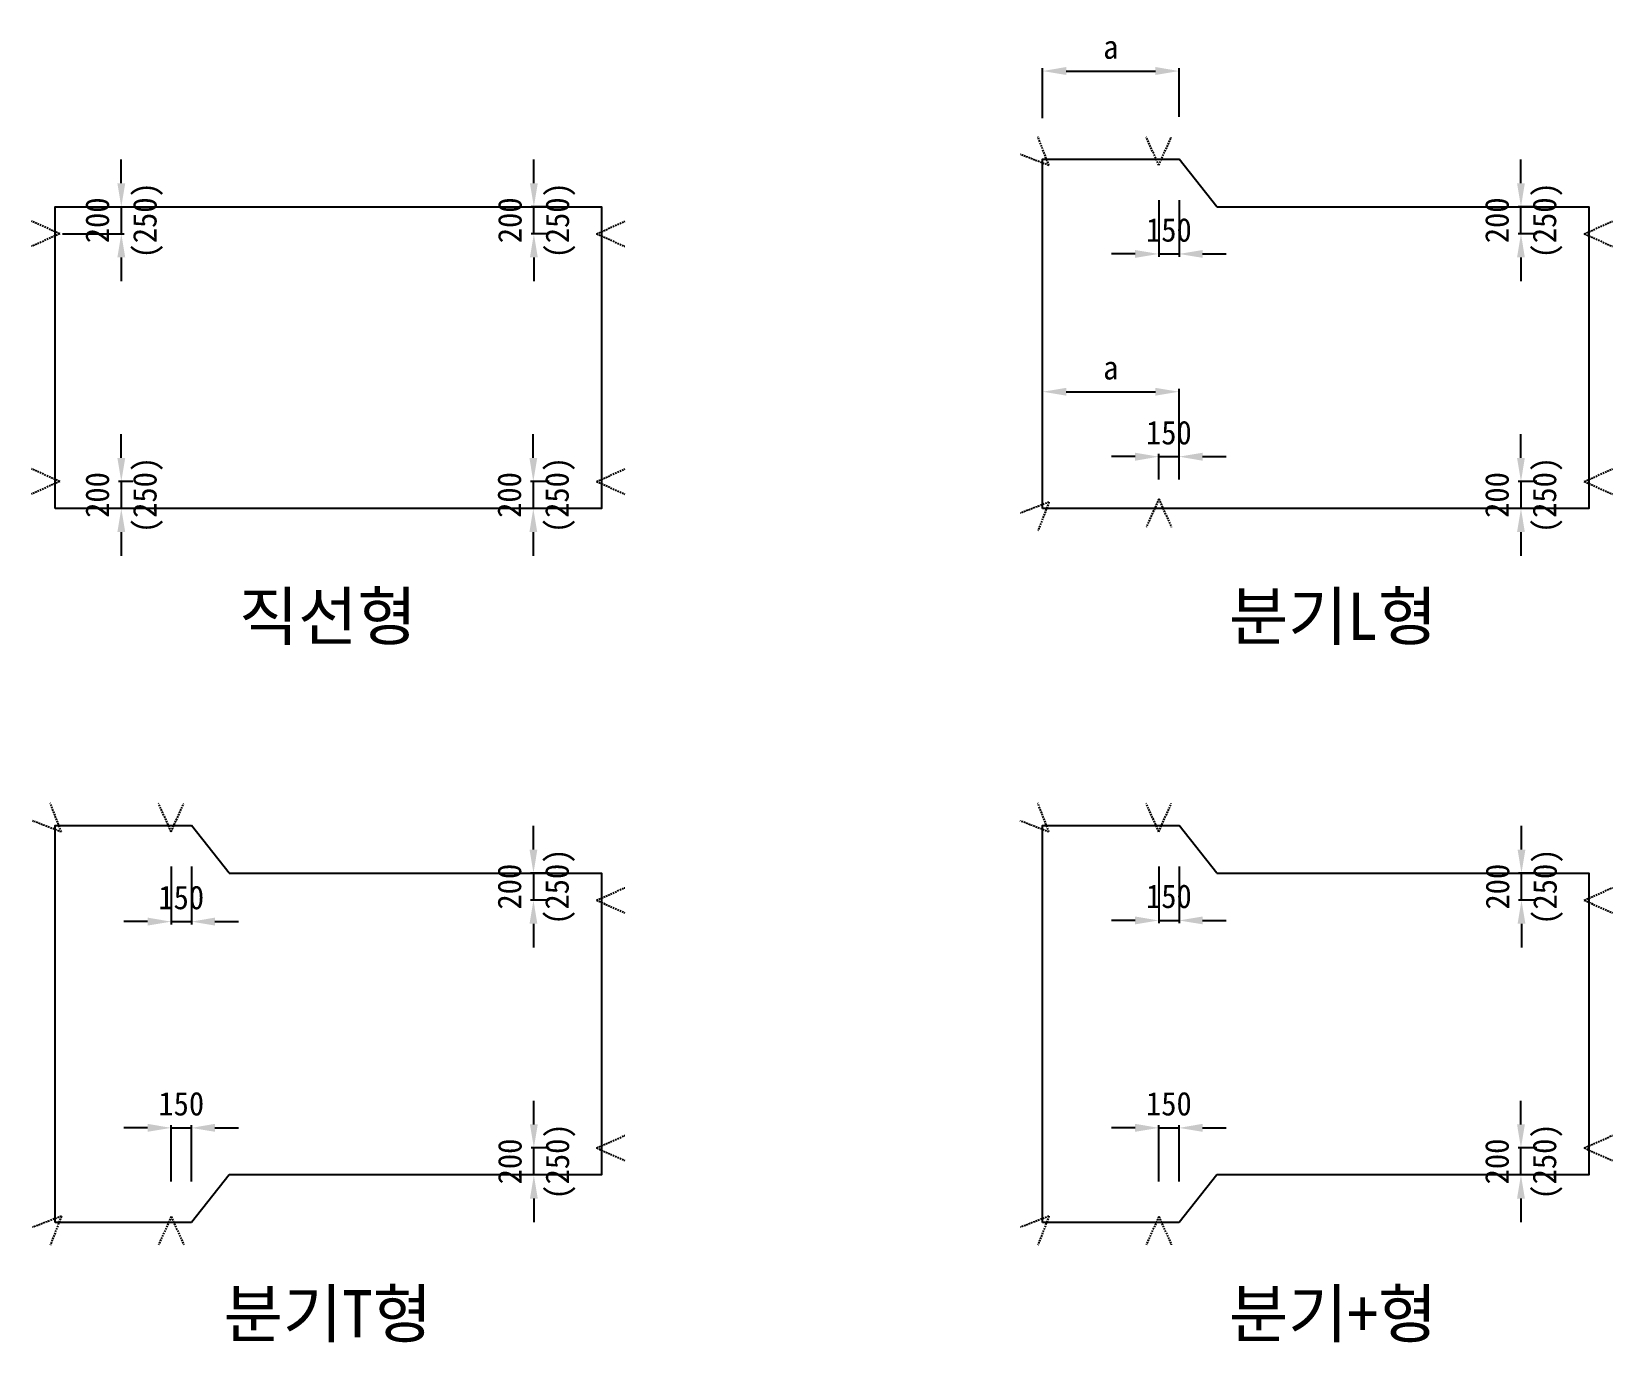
# Model space of a CAD drawing. Header units: millimetres. Extents: x -354 to 24098, y -15246 to 222.
# Drawn here: x 12389 to 24098, y -15246 to -5535 of the extents above; entities that cross this region are included whole.
import ezdxf
from ezdxf.enums import TextEntityAlignment as Align

# ---------------------------------------------------------------- set-up
doc = ezdxf.new("R2010")
doc.units = ezdxf.units.MM
doc.header["$LTSCALE"] = 100
doc.linetypes.add('HIDDEN2', pattern=[0.1875, 0.125, -0.0625])
for name, color, linetype in [('TN-DIMS', 1, 'Continuous'), ('TN-STEL', 4, 'Continuous'), ('TN-TEX1', 6, 'Continuous')]:
    doc.layers.add(name, color=color, linetype=linetype)
doc.styles.add('D', font='GulimChe.ttf')
doc.dimstyles.new('D', dxfattribs={"dimtxt": 2.5, "dimasz": 2.5, "dimexe": 1.25, "dimexo": 2, "dimgap": 1, "dimtad": 1, "dimdec": 0, "dimtxsty": 'D', "dimcen": 2.5, "dimclrd": 1, "dimclre": 1, "dimclrt": 7, "dimadec": 0, "dimazin": 0, "dimtfac": 1, "dimtdec": 0, "dimtmove": 0, "dimatfit": 3, "dimfxl": 0, "dimarcsym": 0})

msp = doc.modelspace()

# ---------------------------------------------------------------- texts
at = {"layer": 'TN-TEX1', "style": 'D'}
for s, p in [('직선형', (14582.71, -10041.37)), ('분기L형', (22029.13, -10041.37)), ('분기T형', (14582.71, -15209)), ('분기+형', (22029.13, -15209))]:
    msp.add_text(s, height=350, dxfattribs=at).set_placement(p, align=Align.CENTER)

# ---------------------------------------------------------------- blocks, each defined once
blk = doc.blocks.new('*D51')
at = {"layer": 'DEFPOINTS', "color": 0}
for p in [(12562, -6833), (12597, -7033), (13053, -7033)]:
    blk.add_point(p, dxfattribs=at)
at = {"layer": 'TN-DIMS', "color": 1, "lineweight": -2}
for p, q in [((13053, -6658), (13053, -6483)), ((12583, -6833), (13074, -6833)), ((13053, -6833), (13053, -7033)), ((12618, -7033), (13074, -7033)), ((13053, -7208), (13053, -7383))]:
    blk.add_line(p, q, dxfattribs=at)
at = {"layer": 'TN-DIMS', "color": 1}
for points in [[(13024, -6658), (13082, -6658), (13053, -6833)], [(13024, -7208), (13082, -7208), (13053, -7033)]]:
    blk.add_solid(points, dxfattribs=at)
at = {"layer": 'TN-DIMS', "color": 3, "char_height": 175, "attachment_point": 5, "rotation": 90, "style": 'D'}
for s, insert in [('200', (12876, -6933)), ('(250)', (13250, -6933))]:
    blk.add_mtext(s, dxfattribs=dict(at, insert=insert))
blk = doc.blocks.new('*D58')
at = {"layer": 'DEFPOINTS', "color": 0}
for p in [(13159, -8868), (13053, -9068), (13159, -9068)]:
    blk.add_point(p, dxfattribs=at)
at = {"layer": 'TN-DIMS', "color": 1, "lineweight": -2}
for p, q in [((13053, -8693), (13053, -8518)), ((13138, -8868), (13032, -8868)), ((13053, -8868), (13053, -9068)), ((13138, -9068), (13032, -9068)), ((13053, -9243), (13053, -9418))]:
    blk.add_line(p, q, dxfattribs=at)
at = {"layer": 'TN-DIMS', "color": 1}
for points in [[(13024, -8693), (13082, -8693), (13053, -8868)], [(13024, -9243), (13082, -9243), (13053, -9068)]]:
    blk.add_solid(points, dxfattribs=at)
at = {"layer": 'TN-DIMS', "color": 3, "char_height": 175, "attachment_point": 5, "rotation": 90, "style": 'D'}
for s, insert in [('(250)', (13250, -8968)), ('200', (12876, -8968))]:
    blk.add_mtext(s, dxfattribs=dict(at, insert=insert))
blk = doc.blocks.new('*D59')
at = {"layer": 'DEFPOINTS', "color": 0}
for p in [(16243, -8868), (16105, -9068), (16243, -9068)]:
    blk.add_point(p, dxfattribs=at)
at = {"layer": 'TN-DIMS', "color": 1, "lineweight": -2}
for p, q in [((16105, -8693), (16105, -8518)), ((16222, -8868), (16084, -8868)), ((16105, -8868), (16105, -9068)), ((16222, -9068), (16084, -9068)), ((16105, -9243), (16105, -9418))]:
    blk.add_line(p, q, dxfattribs=at)
at = {"layer": 'TN-DIMS', "color": 1}
for points in [[(16076, -8693), (16134, -8693), (16105, -8868)], [(16076, -9243), (16134, -9243), (16105, -9068)]]:
    blk.add_solid(points, dxfattribs=at)
at = {"layer": 'TN-DIMS', "color": 3, "char_height": 175, "attachment_point": 5, "rotation": 90, "style": 'D'}
for s, insert in [('(250)', (16303, -8968)), ('200', (15928, -8968))]:
    blk.add_mtext(s, dxfattribs=dict(at, insert=insert))
blk = doc.blocks.new('*D60')
at = {"layer": 'DEFPOINTS', "color": 0}
for p in [(16109, -6833), (16243, -6833), (16243, -7033)]:
    blk.add_point(p, dxfattribs=at)
at = {"layer": 'TN-DIMS', "color": 1, "lineweight": -2}
for p, q in [((16109, -6658), (16109, -6483)), ((16222, -6833), (16088, -6833)), ((16109, -7033), (16109, -6833)), ((16222, -7033), (16088, -7033)), ((16109, -7208), (16109, -7383))]:
    blk.add_line(p, q, dxfattribs=at)
at = {"layer": 'TN-DIMS', "color": 1}
for points in [[(16080, -6658), (16138, -6658), (16109, -6833)], [(16080, -7208), (16138, -7208), (16109, -7033)]]:
    blk.add_solid(points, dxfattribs=at)
at = {"layer": 'TN-DIMS', "color": 3, "char_height": 175, "attachment_point": 5, "rotation": 90, "style": 'D'}
for s, insert in [('200', (15932, -6933)), ('(250)', (16306, -6933))]:
    blk.add_mtext(s, dxfattribs=dict(at, insert=insert))
blk = doc.blocks.new('*D61')
at = {"layer": 'DEFPOINTS', "color": 0}
for p in [(13422, -11700), (13572, -11700), (13572, -12129)]:
    blk.add_point(p, dxfattribs=at)
at = {"layer": 'TN-DIMS', "color": 1, "lineweight": -2}
for p, q in [((13422, -11721), (13422, -12150)), ((13572, -11721), (13572, -12150)), ((13247, -12129), (13072, -12129)), ((13422, -12129), (13572, -12129)), ((13747, -12129), (13922, -12129))]:
    blk.add_line(p, q, dxfattribs=at)
at = {"layer": 'TN-DIMS', "color": 1}
for points in [[(13247, -12099), (13247, -12158), (13422, -12129)], [(13747, -12099), (13747, -12158), (13572, -12129)]]:
    blk.add_solid(points, dxfattribs=at)
at = {"layer": 'TN-DIMS', "color": 3, "insert": (13497, -11951), "char_height": 175, "attachment_point": 5, "style": 'D'}
blk.add_mtext('150', dxfattribs=at)
blk = doc.blocks.new('*D62')
at = {"layer": 'DEFPOINTS', "color": 0}
for p in [(13572, -13657), (13422, -14076), (13572, -14076)]:
    blk.add_point(p, dxfattribs=at)
at = {"layer": 'TN-DIMS', "color": 1, "lineweight": -2}
for p, q in [((13247, -13657), (13072, -13657)), ((13422, -14055), (13422, -13636)), ((13422, -13657), (13572, -13657)), ((13572, -14055), (13572, -13636)), ((13747, -13657), (13922, -13657))]:
    blk.add_line(p, q, dxfattribs=at)
at = {"layer": 'TN-DIMS', "color": 1}
for points in [[(13247, -13627), (13247, -13686), (13422, -13657)], [(13747, -13627), (13747, -13686), (13572, -13657)]]:
    blk.add_solid(points, dxfattribs=at)
at = {"layer": 'TN-DIMS', "color": 3, "insert": (13497, -13479), "char_height": 175, "attachment_point": 5, "style": 'D'}
blk.add_mtext('150', dxfattribs=at)
blk = doc.blocks.new('*D63')
at = {"layer": 'DEFPOINTS', "color": 0}
for p in [(16109, -13806), (16243, -13806), (16244, -14006)]:
    blk.add_point(p, dxfattribs=at)
at = {"layer": 'TN-DIMS', "color": 1, "lineweight": -2}
for p, q in [((16109, -13631), (16109, -13456)), ((16222, -13806), (16088, -13806)), ((16109, -14006), (16109, -13806)), ((16223, -14006), (16088, -14006)), ((16109, -14181), (16109, -14356))]:
    blk.add_line(p, q, dxfattribs=at)
at = {"layer": 'TN-DIMS', "color": 1}
for points in [[(16080, -13631), (16138, -13631), (16109, -13806)], [(16080, -14181), (16138, -14181), (16109, -14006)]]:
    blk.add_solid(points, dxfattribs=at)
at = {"layer": 'TN-DIMS', "color": 3, "char_height": 175, "attachment_point": 5, "rotation": 90, "style": 'D'}
for s, insert in [('(250)', (16306, -13906)), ('200', (15932, -13906))]:
    blk.add_mtext(s, dxfattribs=dict(at, insert=insert))
blk = doc.blocks.new('*D64')
at = {"layer": 'DEFPOINTS', "color": 0}
for p in [(16244, -11770), (16106, -11970), (16244, -11970)]:
    blk.add_point(p, dxfattribs=at)
at = {"layer": 'TN-DIMS', "color": 1, "lineweight": -2}
for p, q in [((16106, -11595), (16106, -11420)), ((16223, -11770), (16085, -11770)), ((16106, -11770), (16106, -11970)), ((16223, -11970), (16085, -11970)), ((16106, -12145), (16106, -12320))]:
    blk.add_line(p, q, dxfattribs=at)
at = {"layer": 'TN-DIMS', "color": 1}
for points in [[(16077, -11595), (16135, -11595), (16106, -11770)], [(16077, -12145), (16135, -12145), (16106, -11970)]]:
    blk.add_solid(points, dxfattribs=at)
at = {"layer": 'TN-DIMS', "color": 3, "char_height": 175, "attachment_point": 5, "rotation": 90, "style": 'D'}
for s, insert in [('(250)', (16303, -11870)), ('200', (15929, -11870))]:
    blk.add_mtext(s, dxfattribs=dict(at, insert=insert))
blk = doc.blocks.new('*D65')
at = {"layer": 'DEFPOINTS', "color": 0}
for p in [(20888, -5827), (19878, -6198), (20888, -6187)]:
    blk.add_point(p, dxfattribs=at)
at = {"layer": 'TN-DIMS', "color": 1, "lineweight": -2}
for p, q in [((19878, -6177), (19878, -5806)), ((20053, -5827), (20713, -5827)), ((20888, -6166), (20888, -5806))]:
    blk.add_line(p, q, dxfattribs=at)
at = {"layer": 'TN-DIMS', "color": 1}
for points in [[(20053, -5797), (20053, -5856), (19878, -5827)], [(20713, -5797), (20713, -5856), (20888, -5827)]]:
    blk.add_solid(points, dxfattribs=at)
at = {"layer": 'TN-DIMS', "color": 3, "insert": (20383, -5650), "char_height": 175, "attachment_point": 5, "style": 'D'}
blk.add_mtext('a', dxfattribs=at)
blk = doc.blocks.new('*D66')
at = {"layer": 'DEFPOINTS', "color": 0}
for p in [(20738, -6762), (20888, -6762), (20888, -7182)]:
    blk.add_point(p, dxfattribs=at)
at = {"layer": 'TN-DIMS', "color": 1, "lineweight": -2}
for p, q in [((20738, -6783), (20738, -7203)), ((20888, -6783), (20888, -7203)), ((20563, -7182), (20388, -7182)), ((20738, -7182), (20888, -7182)), ((21063, -7182), (21238, -7182))]:
    blk.add_line(p, q, dxfattribs=at)
at = {"layer": 'TN-DIMS', "color": 1}
for points in [[(20563, -7153), (20563, -7211), (20738, -7182)], [(21063, -7153), (21063, -7211), (20888, -7182)]]:
    blk.add_solid(points, dxfattribs=at)
at = {"layer": 'TN-DIMS', "color": 3, "insert": (20813, -7005), "char_height": 175, "attachment_point": 5, "style": 'D'}
blk.add_mtext('150', dxfattribs=at)
blk = doc.blocks.new('*D67')
at = {"layer": 'DEFPOINTS', "color": 0}
for p in [(20888, -8203), (19878, -8786), (20888, -8786)]:
    blk.add_point(p, dxfattribs=at)
at = {"layer": 'TN-DIMS', "color": 1, "lineweight": -2}
for p, q in [((19878, -8765), (19878, -8182)), ((20888, -8765), (20888, -8182)), ((20053, -8203), (20713, -8203))]:
    blk.add_line(p, q, dxfattribs=at)
at = {"layer": 'TN-DIMS', "color": 1}
for points in [[(20053, -8174), (20053, -8232), (19878, -8203)], [(20713, -8174), (20713, -8232), (20888, -8203)]]:
    blk.add_solid(points, dxfattribs=at)
at = {"layer": 'TN-DIMS', "color": 3, "insert": (20383, -8026), "char_height": 175, "attachment_point": 5, "style": 'D'}
blk.add_mtext('a', dxfattribs=at)
blk = doc.blocks.new('*D68')
at = {"layer": 'DEFPOINTS', "color": 0}
for p in [(20888, -8684), (20738, -8875), (20888, -8875)]:
    blk.add_point(p, dxfattribs=at)
at = {"layer": 'TN-DIMS', "color": 1, "lineweight": -2}
for p, q in [((20738, -8854), (20738, -8663)), ((20888, -8854), (20888, -8663)), ((20563, -8684), (20388, -8684)), ((20738, -8684), (20888, -8684)), ((21063, -8684), (21238, -8684))]:
    blk.add_line(p, q, dxfattribs=at)
at = {"layer": 'TN-DIMS', "color": 1}
for points in [[(20563, -8655), (20563, -8714), (20738, -8684)], [(21063, -8655), (21063, -8714), (20888, -8684)]]:
    blk.add_solid(points, dxfattribs=at)
at = {"layer": 'TN-DIMS', "color": 3, "insert": (20813, -8507), "char_height": 175, "attachment_point": 5, "style": 'D'}
blk.add_mtext('150', dxfattribs=at)
blk = doc.blocks.new('*D69')
at = {"layer": 'DEFPOINTS', "color": 0}
for p in [(23559, -8868), (23421, -9068), (23560, -9068)]:
    blk.add_point(p, dxfattribs=at)
at = {"layer": 'TN-DIMS', "color": 1, "lineweight": -2}
for p, q in [((23421, -8693), (23421, -8518)), ((23538, -8868), (23400, -8868)), ((23421, -8868), (23421, -9068)), ((23539, -9068), (23400, -9068)), ((23421, -9243), (23421, -9418))]:
    blk.add_line(p, q, dxfattribs=at)
at = {"layer": 'TN-DIMS', "color": 1}
for points in [[(23392, -8693), (23450, -8693), (23421, -8868)], [(23392, -9243), (23450, -9243), (23421, -9068)]]:
    blk.add_solid(points, dxfattribs=at)
at = {"layer": 'TN-DIMS', "color": 3, "char_height": 175, "attachment_point": 5, "rotation": 90, "style": 'D'}
for s, insert in [('(250)', (23618, -8968)), ('200', (23244, -8968))]:
    blk.add_mtext(s, dxfattribs=dict(at, insert=insert))
blk = doc.blocks.new('*D70')
at = {"layer": 'DEFPOINTS', "color": 0}
for p in [(23421, -6833), (23559, -6833), (23559, -7033)]:
    blk.add_point(p, dxfattribs=at)
at = {"layer": 'TN-DIMS', "color": 1, "lineweight": -2}
for p, q in [((23421, -6658), (23421, -6483)), ((23538, -6833), (23400, -6833)), ((23421, -7033), (23421, -6833)), ((23538, -7033), (23400, -7033)), ((23421, -7208), (23421, -7383))]:
    blk.add_line(p, q, dxfattribs=at)
at = {"layer": 'TN-DIMS', "color": 1}
for points in [[(23392, -6658), (23450, -6658), (23421, -6833)], [(23392, -7208), (23450, -7208), (23421, -7033)]]:
    blk.add_solid(points, dxfattribs=at)
at = {"layer": 'TN-DIMS', "color": 3, "char_height": 175, "attachment_point": 5, "rotation": 90, "style": 'D'}
for s, insert in [('200', (23244, -6933)), ('(250)', (23618, -6933))]:
    blk.add_mtext(s, dxfattribs=dict(at, insert=insert))
blk = doc.blocks.new('*D71')
at = {"layer": 'DEFPOINTS', "color": 0}
for p in [(20738, -11700), (20888, -11700), (20888, -12120)]:
    blk.add_point(p, dxfattribs=at)
at = {"layer": 'TN-DIMS', "color": 1, "lineweight": -2}
for p, q in [((20738, -11721), (20738, -12141)), ((20888, -11721), (20888, -12141)), ((20563, -12120), (20388, -12120)), ((20738, -12120), (20888, -12120)), ((21063, -12120), (21238, -12120))]:
    blk.add_line(p, q, dxfattribs=at)
at = {"layer": 'TN-DIMS', "color": 1}
for points in [[(20563, -12091), (20563, -12149), (20738, -12120)], [(21063, -12091), (21063, -12149), (20888, -12120)]]:
    blk.add_solid(points, dxfattribs=at)
at = {"layer": 'TN-DIMS', "color": 3, "insert": (20813, -11942), "char_height": 175, "attachment_point": 5, "style": 'D'}
blk.add_mtext('150', dxfattribs=at)
blk = doc.blocks.new('*D72')
at = {"layer": 'DEFPOINTS', "color": 0}
for p in [(20888, -13657), (20738, -14076), (20888, -14076)]:
    blk.add_point(p, dxfattribs=at)
at = {"layer": 'TN-DIMS', "color": 1, "lineweight": -2}
for p, q in [((20563, -13657), (20388, -13657)), ((20738, -14055), (20738, -13636)), ((20738, -13657), (20888, -13657)), ((20888, -14055), (20888, -13636)), ((21063, -13657), (21238, -13657))]:
    blk.add_line(p, q, dxfattribs=at)
at = {"layer": 'TN-DIMS', "color": 1}
for points in [[(20563, -13627), (20563, -13686), (20738, -13657)], [(21063, -13627), (21063, -13686), (20888, -13657)]]:
    blk.add_solid(points, dxfattribs=at)
at = {"layer": 'TN-DIMS', "color": 3, "insert": (20813, -13479), "char_height": 175, "attachment_point": 5, "style": 'D'}
blk.add_mtext('150', dxfattribs=at)
blk = doc.blocks.new('*D73')
at = {"layer": 'DEFPOINTS', "color": 0}
for p in [(23421, -13806), (23559, -13806), (23560, -14006)]:
    blk.add_point(p, dxfattribs=at)
at = {"layer": 'TN-DIMS', "color": 1, "lineweight": -2}
for p, q in [((23421, -13631), (23421, -13456)), ((23538, -13806), (23400, -13806)), ((23421, -14006), (23421, -13806)), ((23539, -14006), (23400, -14006)), ((23421, -14181), (23421, -14356))]:
    blk.add_line(p, q, dxfattribs=at)
at = {"layer": 'TN-DIMS', "color": 1}
for points in [[(23392, -13631), (23450, -13631), (23421, -13806)], [(23392, -14181), (23450, -14181), (23421, -14006)]]:
    blk.add_solid(points, dxfattribs=at)
at = {"layer": 'TN-DIMS', "color": 3, "char_height": 175, "attachment_point": 5, "rotation": 90, "style": 'D'}
for s, insert in [('(250)', (23618, -13906)), ('200', (23244, -13906))]:
    blk.add_mtext(s, dxfattribs=dict(at, insert=insert))
blk = doc.blocks.new('*D74')
at = {"layer": 'DEFPOINTS', "color": 0}
for p in [(23425, -11770), (23559, -11770), (23559, -11970)]:
    blk.add_point(p, dxfattribs=at)
at = {"layer": 'TN-DIMS', "color": 1, "lineweight": -2}
for p, q in [((23425, -11595), (23425, -11420)), ((23538, -11770), (23404, -11770)), ((23425, -11970), (23425, -11770)), ((23538, -11970), (23404, -11970)), ((23425, -12145), (23425, -12320))]:
    blk.add_line(p, q, dxfattribs=at)
at = {"layer": 'TN-DIMS', "color": 1}
for points in [[(23396, -11595), (23454, -11595), (23425, -11770)], [(23396, -12145), (23454, -12145), (23425, -11970)]]:
    blk.add_solid(points, dxfattribs=at)
at = {"layer": 'TN-DIMS', "color": 3, "char_height": 175, "attachment_point": 5, "rotation": 90, "style": 'D'}
for s, insert in [('(250)', (23622, -11870)), ('200', (23248, -11870))]:
    blk.add_mtext(s, dxfattribs=dict(at, insert=insert))

# ---------------------------------------------------------------- dimensions: what is measured, and where the dimension line sits
at = {"layer": 'TN-DIMS'}
for base, p1, p2, picture, middle in [((20888.05, -5826.62), (19877.87, -6198.14), (20888.05, -6186.59), '*D65', (20382.96, -5649.64)), ((20888.05, -8202.95), (19877.87, -8785.7), (20888.05, -8785.7), '*D67', (20382.96, -8025.97))]:
    dim = msp.add_linear_dim(base=base, p1=p1, p2=p2, text='a', dimstyle='D', override={"dimscale": 70, "dimexe": 0.3, "dimexo": 0.3, "dimgap": 1.25, "dimlunit": 6, "dimclrt": 3, "dimtix": 1, "dimtmove": 2}, dxfattribs=at)
    dim.commit()
    dim.dimension.update_dxf_attribs({"geometry": picture, "text_midpoint": middle})
for base, p1, p2, picture, middle in [((13052.67, -7032.77), (12561.94, -6832.77), (12597.43, -7032.77), '*D51', (13052.67, -6932.77)), ((16108.77, -6832.77), (16242.84, -7032.77), (16242.84, -6832.77), '*D60', (16108.77, -6932.77)), ((23420.97, -6832.77), (23558.77, -7032.77), (23558.77, -6832.77), '*D70', (23420.97, -6932.77)), ((13052.67, -9068.05), (13158.55, -8868.05), (13158.55, -9068.05), '*D58', (13052.67, -8968.05)), ((16105.04, -9068.05), (16242.84, -8868.05), (16242.84, -9068.05), '*D59', (16105.04, -8968.05)), ((23420.97, -9068.05), (23558.77, -8868.05), (23559.84, -9068.05), '*D69', (23420.97, -8968.05)), ((16106, -11970.47), (16243.92, -11770.47), (16243.92, -11970.47), '*D64', (16106, -11870.47)), ((23424.7, -11770.47), (23558.77, -11970.47), (23558.77, -11770.47), '*D74', (23424.7, -11870.47)), ((16108.77, -13805.76), (16243.92, -14005.76), (16242.84, -13805.76), '*D63', (16108.77, -13905.76)), ((23420.97, -13805.76), (23559.84, -14005.76), (23558.77, -13805.76), '*D73', (23420.97, -13905.76))]:
    dim = msp.add_linear_dim(base=base, p1=p1, p2=p2, angle=90, text='<>\\X(250)', dimstyle='D', override={"dimscale": 70, "dimexe": 0.3, "dimexo": 0.3, "dimgap": 1.25, "dimlunit": 6, "dimclrt": 3, "dimtix": 1, "dimtmove": 2}, dxfattribs=at)
    dim.commit()
    dim.dimension.update_dxf_attribs({"geometry": picture, "text_midpoint": middle})
for base, p1, p2, picture, middle in [((20888.05, -7182), (20738.36, -6762.18), (20888.05, -6762.18), '*D66', (20813.21, -7004.67)), ((20888.05, -8684.4), (20738.36, -8874.75), (20888.05, -8874.75), '*D68', (20813.21, -8507.07)), ((13572.13, -12128.53), (13422.44, -11699.89), (13572.13, -11699.89), '*D61', (13497.28, -11951.21)), ((20888.05, -12119.71), (20738.36, -11699.89), (20888.05, -11699.89), '*D71', (20813.21, -11942.38)), ((13572.13, -13656.52), (13422.44, -14076.35), (13572.13, -14076.35), '*D62', (13497.28, -13479.2)), ((20888.05, -13656.52), (20738.36, -14076.35), (20888.05, -14076.35), '*D72', (20813.21, -13479.2))]:
    dim = msp.add_linear_dim(base=base, p1=p1, p2=p2, dimstyle='D', override={"dimscale": 70, "dimexe": 0.3, "dimexo": 0.3, "dimgap": 1.25, "dimlunit": 6, "dimclrt": 3, "dimtix": 1, "dimtmove": 2}, dxfattribs=at)
    dim.commit()
    dim.dimension.update_dxf_attribs({"geometry": picture, "text_midpoint": middle})

# ---------------------------------------------------------------- linework, layer by layer
at = {"layer": 'TN-STEL', "linetype": 'HIDDEN2'}
for p, q in [((19924.93, -6526.88), (19842.84, -6313.59)), ((20738.36, -6524.73), (20645.59, -6315.87)), ((20738.36, -6524.73), (20831.14, -6315.87)), ((19924.93, -6526.88), (19711.63, -6444.8)), ((12597.43, -7032.77), (12388.57, -6939.99)), ((16573.49, -7032.77), (16782.35, -6939.99)), ((23889.42, -7032.77), (24098.28, -6939.99)), ((12597.43, -7032.77), (12388.57, -7125.54)), ((16573.49, -7032.77), (16782.35, -7125.54)), ((23889.42, -7032.77), (24098.28, -7125.54)), ((12597.43, -8868.05), (12388.57, -8775.27)), ((16573.49, -8868.05), (16782.35, -8775.27)), ((23889.42, -8868.05), (24098.28, -8775.27)), ((12597.43, -8868.05), (12388.57, -8960.83)), ((16573.49, -8868.05), (16782.35, -8960.83)), ((23889.42, -8868.05), (24098.28, -8960.83)), ((20738.36, -8997.47), (20645.59, -9206.33)), ((20738.36, -8997.47), (20831.14, -9206.33)), ((19924.93, -9020.99), (19711.63, -9103.08)), ((19924.93, -9020.99), (19842.84, -9234.29)), ((12609, -11464.59), (12526.91, -11251.3)), ((13422.44, -11462.44), (13329.66, -11253.57)), ((13422.44, -11462.44), (13515.21, -11253.57)), ((19924.93, -11464.59), (19842.84, -11251.3)), ((20738.36, -11462.44), (20645.59, -11253.57)), ((20738.36, -11462.44), (20831.14, -11253.57)), ((12609, -11464.59), (12395.71, -11382.51)), ((19924.93, -11464.59), (19711.63, -11382.51)), ((16573.49, -11970.47), (16782.35, -11877.69)), ((23889.42, -11970.47), (24098.28, -11877.69)), ((16573.49, -11970.47), (16782.35, -12063.25)), ((23889.42, -11970.47), (24098.28, -12063.25)), ((16573.49, -13805.76), (16782.35, -13712.98)), ((16573.49, -13805.76), (16782.35, -13898.54)), ((23889.42, -13805.76), (24098.28, -13712.98)), ((23889.42, -13805.76), (24098.28, -13898.54)), ((12609, -14311.64), (12395.71, -14393.72)), ((12609, -14311.64), (12526.91, -14524.93)), ((13422.44, -14313.8), (13329.66, -14522.66)), ((13422.44, -14313.8), (13515.21, -14522.66)), ((19924.93, -14311.64), (19711.63, -14393.72)), ((19924.93, -14311.64), (19842.84, -14524.93)), ((20738.36, -14313.8), (20645.59, -14522.66)), ((20738.36, -14313.8), (20831.14, -14522.66))]:
    msp.add_line(p, q, dxfattribs=at)
at = {"layer": 'TN-STEL'}
for p, q in [((21168.74, -6832.77), (20888.05, -6479.83)), ((13852.81, -11770.47), (13572.13, -11417.53)), ((21168.74, -11770.47), (20888.05, -11417.53)), ((13852.81, -14005.76), (13572.13, -14358.7)), ((21168.74, -14005.76), (20888.05, -14358.7))]:
    msp.add_line(p, q, dxfattribs=at)
for points in [[(19877.87, -9068.05), (19877.87, -6479.83), (20888.05, -6479.83)], [(21168.74, -6832.77), (23924.91, -6832.77), (23924.91, -9068.05), (19877.87, -9068.05)], [(12561.94, -14358.7), (12561.94, -11417.53), (13572.13, -11417.53)], [(19877.87, -14358.7), (19877.87, -11417.53), (20888.05, -11417.53)], [(13852.81, -11770.47), (16608.98, -11770.47), (16608.98, -14005.76), (13852.81, -14005.76)], [(21168.74, -11770.47), (23924.91, -11770.47), (23924.91, -14005.76), (21168.74, -14005.76)], [(13572.13, -14358.7), (12561.94, -14358.7)], [(20888.05, -14358.7), (19877.87, -14358.7)]]:
    msp.add_lwpolyline(points, dxfattribs=at)
msp.add_lwpolyline([(12561.94, -9068.05), (12561.94, -6832.77), (16608.98, -6832.77), (16608.98, -9068.05)], close=True, dxfattribs=at)

msp.set_redraw_order([(e.dxf.handle, doc.entitydb.next_handle()) for e in msp.query("TEXT MTEXT ATTDEF DIMENSION ARC_DIMENSION")])  # texts and dimensions are drawn at this point

doc.saveas('drawing.dxf')
